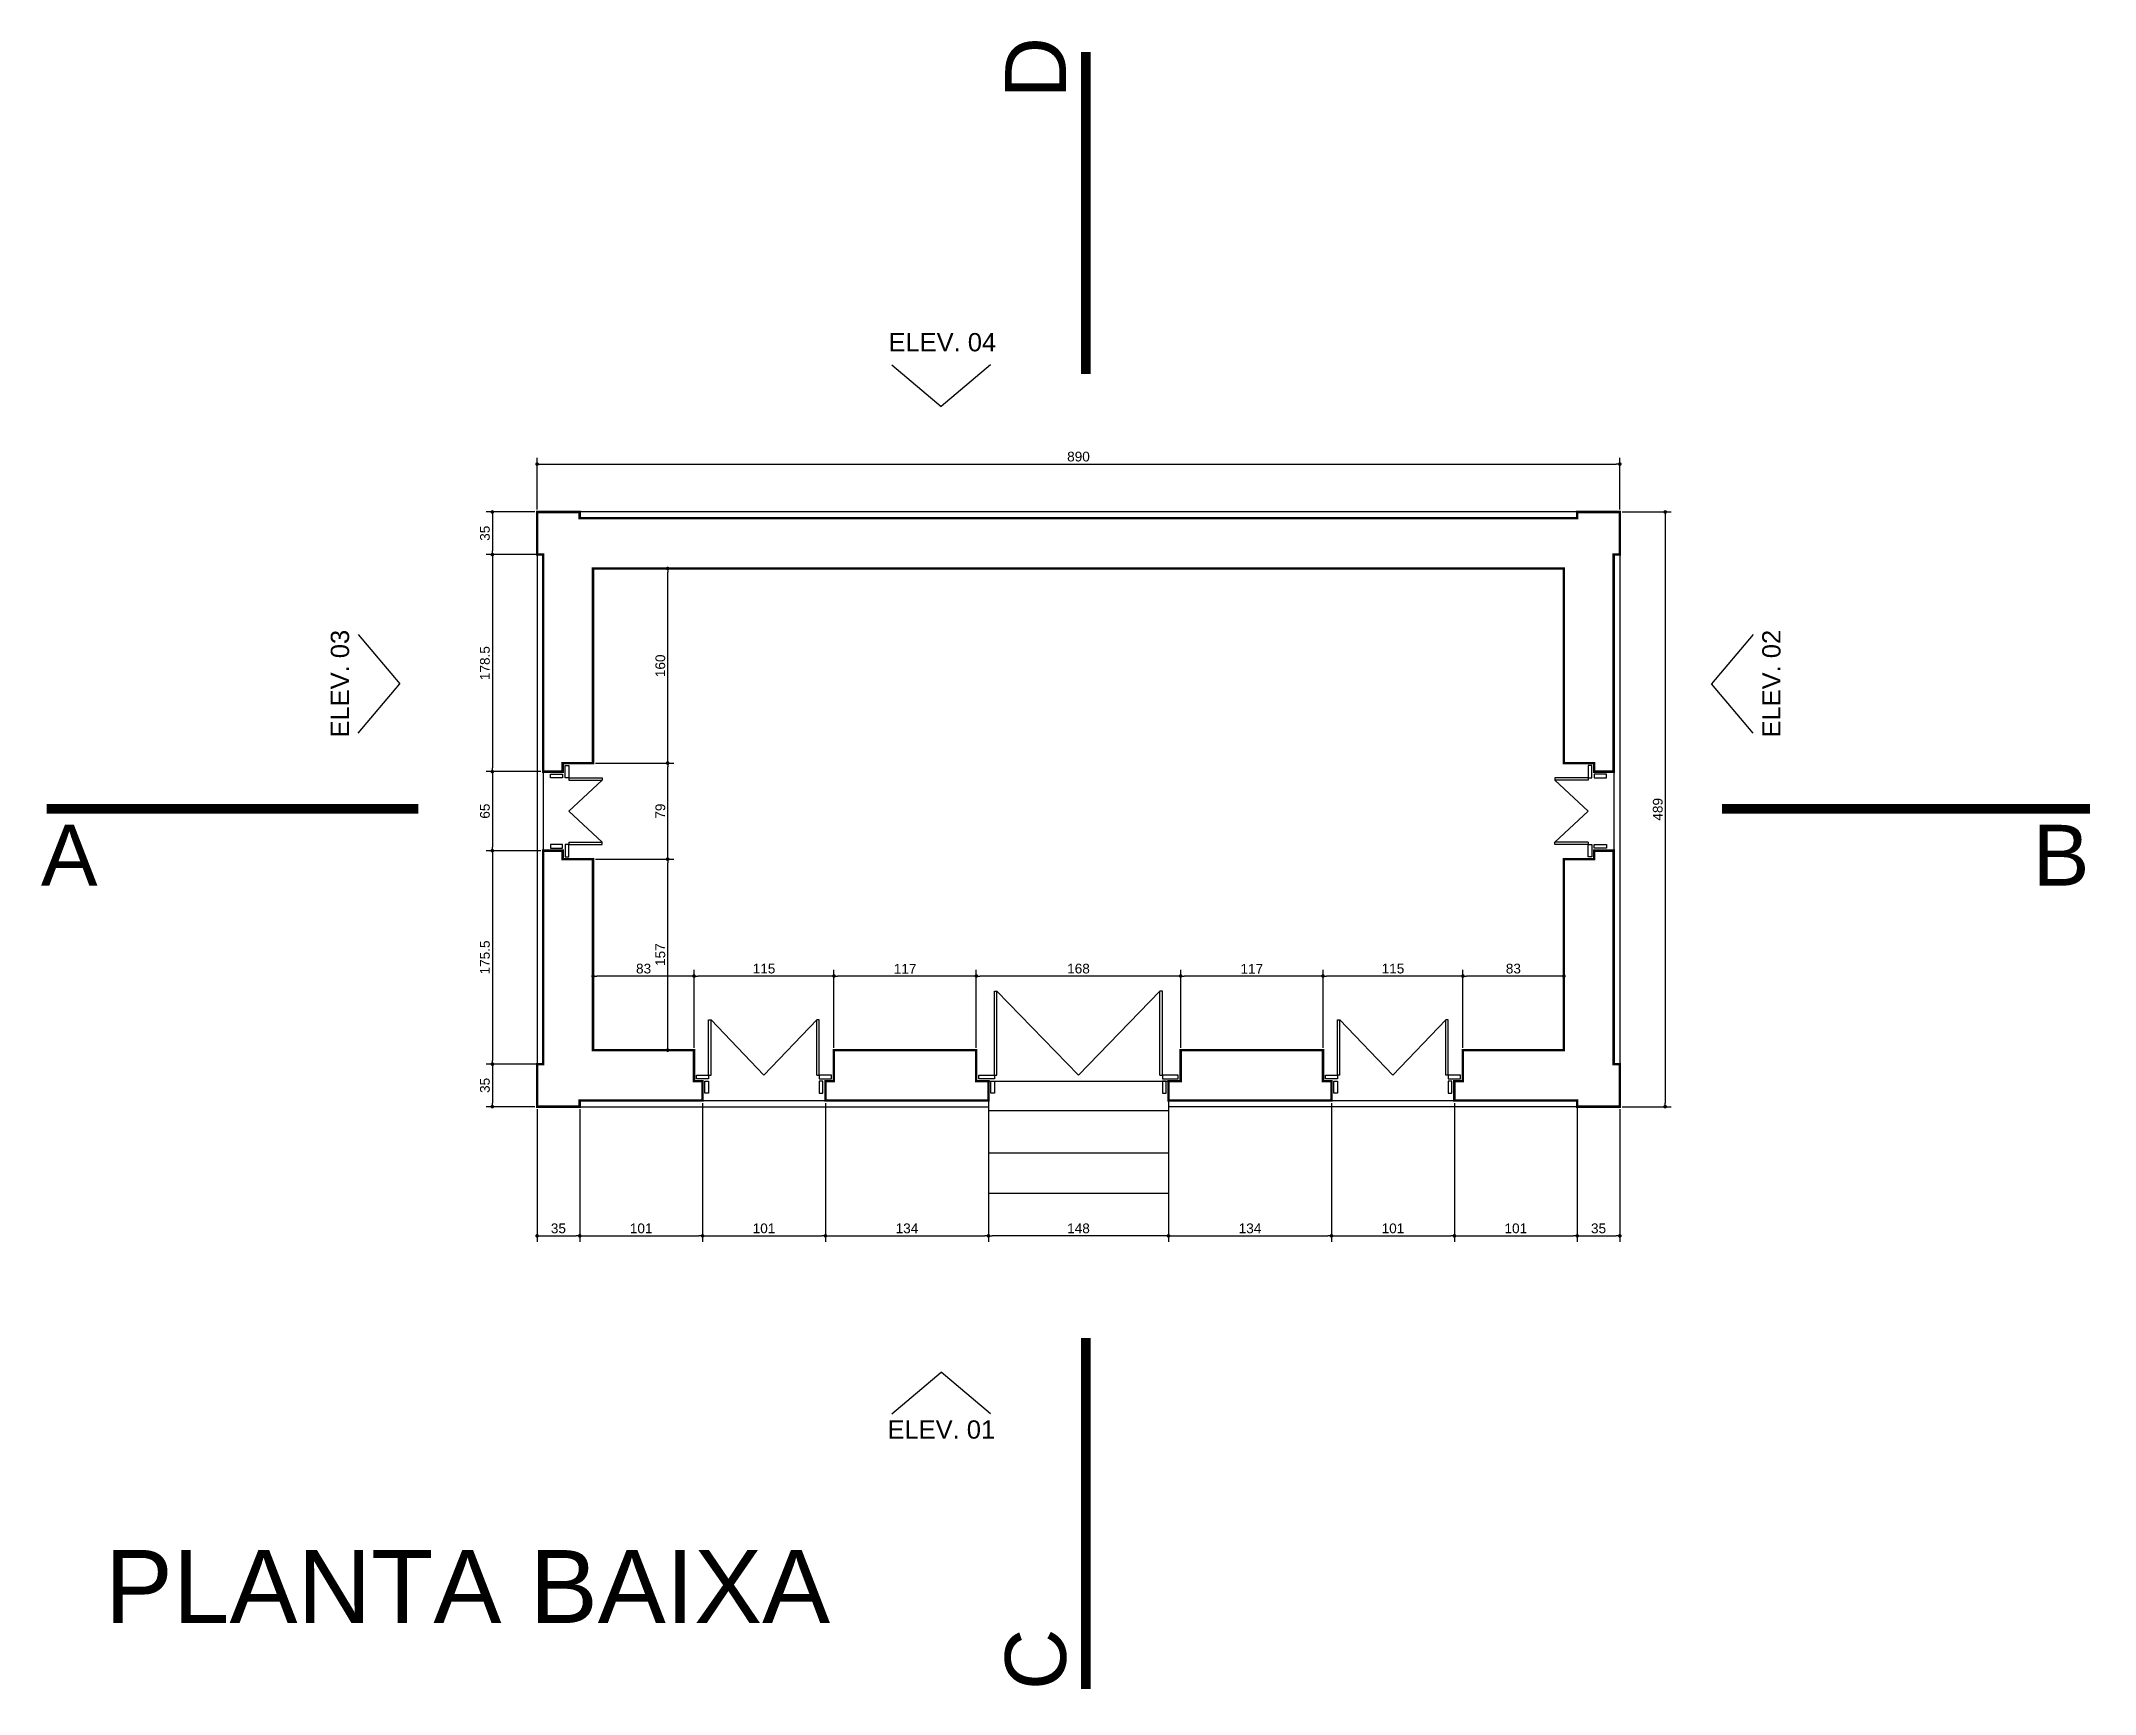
# Model space of a CAD drawing. Extents: x -18233 to -15461, y 2841 to 9385.
# Drawn here: x -17645 to -15956, y 6891 to 8250 of the extents above; entities that cross this region are included whole.
import ezdxf

# ---------------------------------------------------------------- set-up
doc = ezdxf.new("R2010")
doc.units = 0
doc.header["$PDMODE"] = 35
doc.linetypes.add('CENTER2', pattern=[28.575, 19.05, -3.175, 3.175, -3.175])
doc.layers.get('0').update_dxf_attribs({"linetype": 'CONTINUOUS'})
doc.layers.get('DEFPOINTS').update_dxf_attribs({"linetype": 'CONTINUOUS'})
for name, color, linetype in [('COTA', 7, 'CONTINUOUS'), ('PAREDE', 7, 'CONTINUOUS'), ('PAREDE_FINA', 7, 'CONTINUOUS')]:
    doc.layers.add(name, color=color, linetype=linetype)
doc.styles.add('TEXTO', font='ARIAL.TTF')
doc.dimstyles.new('COTA', dxfattribs={"dimtxt": 8, "dimasz": 3, "dimexe": 5, "dimexo": 2, "dimgap": 2, "dimtad": 1, "dimdec": 1, "dimdsep": 46, "dimtxsty": 'TEXTO', "dimblk1": 'DOT', "dimblk2": 'DOT', "dimsah": 1, "dimcen": 0, "dimclrd": 256, "dimclre": 256, "dimclrt": 256, "dimadec": 0, "dimazin": 0, "dimtfac": 1, "dimtdec": 4, "dimtmove": 0, "dimatfit": 3, "dimldrblk": 'DOT', "dimfxl": 1, "dimtolj": 1, "dimtzin": 0, "dimarcsym": 0})

msp = doc.modelspace()

# ---------------------------------------------------------------- texts
at = {"layer": 'PAREDE_FINA', "style": 'TEXTO'}
for s, height, p in [('D', 50, (-16802.31, 8202.51)), ('ELEV. 03', 15, (-17391.61, 7676.94)), ('C', 50, (-16802.31, 6893.77))]:
    msp.add_text(s, height=height, rotation=90, dxfattribs=at).set_placement(p)
for s, height, p in [('ELEV. 04', 15, (-16948.2, 7994.5)), ('A', 50, (-17644.91, 7555.17)), ('B', 50, (-16007.55, 7555.17)), ('PLANTA BAIXA', 60, (-17592.38, 6948.87))]:
    msp.add_text(s, height=height, dxfattribs=at).set_placement(p)
at = {"layer": 'PAREDE_FINA', "style": 'TEXTO', "text_generation_flag": 6}
for s, rotation, p in [('ELEV. 02', 270, (-16214.93, 7676.94)), ('ELEV. 01', 180, (-16949.03, 7100.45))]:
    msp.add_text(s, height=15, rotation=rotation, dxfattribs=at).set_placement(p)

# ---------------------------------------------------------------- blocks, each defined once
blk = doc.blocks.new('_DOT')
at = {"color": 0, "linetype": 'ByBlock'}
blk.add_line((-0.5, 0), (-1, 0), dxfattribs=at)
at = {"color": 0, "linetype": 'ByBlock', "const_width": 0.5}
blk.add_lwpolyline([(-0.25, 0, 1), (0.25, 0, 1)], format="xyb", close=True, dxfattribs=at)
blk = doc.blocks.new('*D1')
at = {"layer": 'COTA', "lineweight": -2}
for p, q in [((-17237, 7371.4), (-17237, 7262.2)), ((-17202, 7371.4), (-17202, 7262.2)), ((-17234, 7267.2), (-17205, 7267.2))]:
    blk.add_line(p, q, dxfattribs=at)
at = {"layer": 'DEFPOINTS', "color": 0}
for p in [(-17237, 7373.4), (-17202, 7373.4), (-17202, 7267.2)]:
    blk.add_point(p, dxfattribs=at)
at = {"layer": 'COTA', "lineweight": -2, "xscale": 3, "yscale": 3, "zscale": 3, "rotation": 180}
blk.add_blockref('_DOT', (-17237, 7267.2), dxfattribs=at)
at = {"layer": 'COTA', "lineweight": -2, "xscale": 3, "yscale": 3, "zscale": 3}
blk.add_blockref('_DOT', (-17202, 7267.2), dxfattribs=at)
at = {"layer": 'COTA', "insert": (-17219.5, 7273.3), "char_height": 8, "attachment_point": 5, "style": 'TEXTO'}
blk.add_mtext('\\A1;35', dxfattribs=at)
blk = doc.blocks.new('*D2')
at = {"layer": 'COTA', "lineweight": -2}
for p, q in [((-17202, 7369.4), (-17202, 7262.2)), ((-17101, 7376.4), (-17101, 7262.2)), ((-17199, 7267.2), (-17104, 7267.2))]:
    blk.add_line(p, q, dxfattribs=at)
at = {"layer": 'DEFPOINTS', "color": 0}
for p in [(-17101, 7378.4), (-17202, 7371.4), (-17101, 7267.2)]:
    blk.add_point(p, dxfattribs=at)
at = {"layer": 'COTA', "lineweight": -2, "xscale": 3, "yscale": 3, "zscale": 3, "rotation": 180}
blk.add_blockref('_DOT', (-17202, 7267.2), dxfattribs=at)
at = {"layer": 'COTA', "lineweight": -2, "xscale": 3, "yscale": 3, "zscale": 3}
blk.add_blockref('_DOT', (-17101, 7267.2), dxfattribs=at)
at = {"layer": 'COTA', "insert": (-17151.5, 7273.3), "char_height": 8, "attachment_point": 5, "style": 'TEXTO'}
blk.add_mtext('\\A1;101', dxfattribs=at)
blk = doc.blocks.new('*D3')
at = {"layer": 'COTA', "lineweight": -2}
for p, q in [((-17101, 7376.4), (-17101, 7262.2)), ((-17000, 7376.4), (-17000, 7262.2)), ((-17098, 7267.2), (-17003, 7267.2))]:
    blk.add_line(p, q, dxfattribs=at)
at = {"layer": 'DEFPOINTS', "color": 0}
for p in [(-17101, 7378.4), (-17000, 7378.4), (-17000, 7267.2)]:
    blk.add_point(p, dxfattribs=at)
at = {"layer": 'COTA', "lineweight": -2, "xscale": 3, "yscale": 3, "zscale": 3, "rotation": 180}
blk.add_blockref('_DOT', (-17101, 7267.2), dxfattribs=at)
at = {"layer": 'COTA', "lineweight": -2, "xscale": 3, "yscale": 3, "zscale": 3}
blk.add_blockref('_DOT', (-17000, 7267.2), dxfattribs=at)
at = {"layer": 'COTA', "insert": (-17050.5, 7273.3), "char_height": 8, "attachment_point": 5, "style": 'TEXTO'}
blk.add_mtext('\\A1;101', dxfattribs=at)
blk = doc.blocks.new('*D4')
at = {"layer": 'COTA', "lineweight": -2}
for p, q in [((-17000, 7376.4), (-17000, 7262.2)), ((-16866, 7376.4), (-16866, 7262.2)), ((-16997, 7267.2), (-16869, 7267.2))]:
    blk.add_line(p, q, dxfattribs=at)
at = {"layer": 'DEFPOINTS', "color": 0}
for p in [(-17000, 7378.4), (-16866, 7378.4), (-16866, 7267.2)]:
    blk.add_point(p, dxfattribs=at)
at = {"layer": 'COTA', "lineweight": -2, "xscale": 3, "yscale": 3, "zscale": 3, "rotation": 180}
blk.add_blockref('_DOT', (-17000, 7267.2), dxfattribs=at)
at = {"layer": 'COTA', "lineweight": -2, "xscale": 3, "yscale": 3, "zscale": 3}
blk.add_blockref('_DOT', (-16866, 7267.2), dxfattribs=at)
at = {"layer": 'COTA', "insert": (-16933, 7273.3), "char_height": 8, "attachment_point": 5, "style": 'TEXTO'}
blk.add_mtext('\\A1;134', dxfattribs=at)
blk = doc.blocks.new('*D5')
at = {"layer": 'COTA', "lineweight": -2}
for p, q in [((-16866, 7376.4), (-16866, 7262.2)), ((-16718, 7376.4), (-16718, 7262.2)), ((-16721, 7267.2), (-16863, 7267.2))]:
    blk.add_line(p, q, dxfattribs=at)
at = {"layer": 'DEFPOINTS', "color": 0}
for p in [(-16866, 7378.4), (-16718, 7378.4), (-16866, 7267.2)]:
    blk.add_point(p, dxfattribs=at)
at = {"layer": 'COTA', "lineweight": -2, "xscale": 3, "yscale": 3, "zscale": 3, "rotation": 180}
blk.add_blockref('_DOT', (-16866, 7267.2), dxfattribs=at)
at = {"layer": 'COTA', "lineweight": -2, "xscale": 3, "yscale": 3, "zscale": 3}
blk.add_blockref('_DOT', (-16718, 7267.2), dxfattribs=at)
at = {"layer": 'COTA', "insert": (-16792, 7273.3), "char_height": 8, "attachment_point": 5, "style": 'TEXTO'}
blk.add_mtext('\\A1;148', dxfattribs=at)
blk = doc.blocks.new('*D6')
at = {"layer": 'COTA', "lineweight": -2}
for p, q in [((-16718, 7376.4), (-16718, 7262.2)), ((-16584, 7376.4), (-16584, 7262.2)), ((-16715, 7267.2), (-16587, 7267.2))]:
    blk.add_line(p, q, dxfattribs=at)
at = {"layer": 'DEFPOINTS', "color": 0}
for p in [(-16718, 7378.4), (-16584, 7378.4), (-16584, 7267.2)]:
    blk.add_point(p, dxfattribs=at)
at = {"layer": 'COTA', "lineweight": -2, "xscale": 3, "yscale": 3, "zscale": 3, "rotation": 180}
blk.add_blockref('_DOT', (-16718, 7267.2), dxfattribs=at)
at = {"layer": 'COTA', "lineweight": -2, "xscale": 3, "yscale": 3, "zscale": 3}
blk.add_blockref('_DOT', (-16584, 7267.2), dxfattribs=at)
at = {"layer": 'COTA', "insert": (-16651, 7273.3), "char_height": 8, "attachment_point": 5, "style": 'TEXTO'}
blk.add_mtext('\\A1;134', dxfattribs=at)
blk = doc.blocks.new('*D7')
at = {"layer": 'COTA', "lineweight": -2}
for p, q in [((-16584, 7376.4), (-16584, 7262.2)), ((-16483, 7376.4), (-16483, 7262.2)), ((-16581, 7267.2), (-16486, 7267.2))]:
    blk.add_line(p, q, dxfattribs=at)
at = {"layer": 'DEFPOINTS', "color": 0}
for p in [(-16584, 7378.4), (-16483, 7378.4), (-16483, 7267.2)]:
    blk.add_point(p, dxfattribs=at)
at = {"layer": 'COTA', "lineweight": -2, "xscale": 3, "yscale": 3, "zscale": 3, "rotation": 180}
blk.add_blockref('_DOT', (-16584, 7267.2), dxfattribs=at)
at = {"layer": 'COTA', "lineweight": -2, "xscale": 3, "yscale": 3, "zscale": 3}
blk.add_blockref('_DOT', (-16483, 7267.2), dxfattribs=at)
at = {"layer": 'COTA', "insert": (-16533.5, 7273.3), "char_height": 8, "attachment_point": 5, "style": 'TEXTO'}
blk.add_mtext('\\A1;101', dxfattribs=at)
blk = doc.blocks.new('*D8')
at = {"layer": 'COTA', "lineweight": -2}
for p, q in [((-16483, 7376.4), (-16483, 7262.2)), ((-16382, 7376.4), (-16382, 7262.2)), ((-16480, 7267.2), (-16385, 7267.2))]:
    blk.add_line(p, q, dxfattribs=at)
at = {"layer": 'DEFPOINTS', "color": 0}
for p in [(-16483, 7378.4), (-16382, 7378.4), (-16382, 7267.2)]:
    blk.add_point(p, dxfattribs=at)
at = {"layer": 'COTA', "lineweight": -2, "xscale": 3, "yscale": 3, "zscale": 3, "rotation": 180}
blk.add_blockref('_DOT', (-16483, 7267.2), dxfattribs=at)
at = {"layer": 'COTA', "lineweight": -2, "xscale": 3, "yscale": 3, "zscale": 3}
blk.add_blockref('_DOT', (-16382, 7267.2), dxfattribs=at)
at = {"layer": 'COTA', "insert": (-16432.5, 7273.3), "char_height": 8, "attachment_point": 5, "style": 'TEXTO'}
blk.add_mtext('\\A1;101', dxfattribs=at)
blk = doc.blocks.new('*D9')
at = {"layer": 'COTA', "lineweight": -2}
for p, q in [((-16382, 7371.4), (-16382, 7262.2)), ((-16347, 7371.4), (-16347, 7262.2)), ((-16379, 7267.2), (-16350, 7267.2))]:
    blk.add_line(p, q, dxfattribs=at)
at = {"layer": 'DEFPOINTS', "color": 0}
for p in [(-16382, 7373.4), (-16347, 7373.4), (-16347, 7267.2)]:
    blk.add_point(p, dxfattribs=at)
at = {"layer": 'COTA', "lineweight": -2, "xscale": 3, "yscale": 3, "zscale": 3, "rotation": 180}
blk.add_blockref('_DOT', (-16382, 7267.2), dxfattribs=at)
at = {"layer": 'COTA', "lineweight": -2, "xscale": 3, "yscale": 3, "zscale": 3}
blk.add_blockref('_DOT', (-16347, 7267.2), dxfattribs=at)
at = {"layer": 'COTA', "insert": (-16364.5, 7273.3), "char_height": 8, "attachment_point": 5, "style": 'TEXTO'}
blk.add_mtext('\\A1;35', dxfattribs=at)
blk = doc.blocks.new('*D10')
at = {"layer": 'COTA', "lineweight": -2}
for p, q in [((-16476, 7421.9), (-16476, 7485.8)), ((-16396, 7480.8), (-16473, 7480.8)), ((-16393, 7421.9), (-16393, 7485.8))]:
    blk.add_line(p, q, dxfattribs=at)
at = {"layer": 'DEFPOINTS', "color": 0}
for p in [(-16476, 7480.8), (-16476, 7419.9), (-16393, 7419.9)]:
    blk.add_point(p, dxfattribs=at)
at = {"layer": 'COTA', "lineweight": -2, "xscale": 3, "yscale": 3, "zscale": 3, "rotation": 180}
blk.add_blockref('_DOT', (-16476, 7480.8), dxfattribs=at)
at = {"layer": 'COTA', "lineweight": -2, "xscale": 3, "yscale": 3, "zscale": 3}
blk.add_blockref('_DOT', (-16393, 7480.8), dxfattribs=at)
at = {"layer": 'COTA', "insert": (-16434.5, 7486.9), "char_height": 8, "attachment_point": 5, "style": 'TEXTO'}
blk.add_mtext('\\A1;83', dxfattribs=at)
blk = doc.blocks.new('*D11')
at = {"layer": 'COTA', "lineweight": -2}
for p, q in [((-16591, 7421.9), (-16591, 7485.8)), ((-16479, 7480.8), (-16588, 7480.8)), ((-16476, 7421.9), (-16476, 7485.8))]:
    blk.add_line(p, q, dxfattribs=at)
at = {"layer": 'DEFPOINTS', "color": 0}
for p in [(-16591, 7480.8), (-16591, 7419.9), (-16476, 7419.9)]:
    blk.add_point(p, dxfattribs=at)
at = {"layer": 'COTA', "lineweight": -2, "xscale": 3, "yscale": 3, "zscale": 3, "rotation": 180}
blk.add_blockref('_DOT', (-16591, 7480.8), dxfattribs=at)
at = {"layer": 'COTA', "lineweight": -2, "xscale": 3, "yscale": 3, "zscale": 3}
blk.add_blockref('_DOT', (-16476, 7480.8), dxfattribs=at)
at = {"layer": 'COTA', "insert": (-16533.5, 7486.9), "char_height": 8, "attachment_point": 5, "style": 'TEXTO'}
blk.add_mtext('\\A1;115', dxfattribs=at)
blk = doc.blocks.new('*D12')
at = {"layer": 'COTA', "lineweight": -2}
for p, q in [((-16708, 7421.9), (-16708, 7485.8)), ((-16594, 7480.8), (-16705, 7480.8)), ((-16591, 7421.9), (-16591, 7485.8))]:
    blk.add_line(p, q, dxfattribs=at)
at = {"layer": 'DEFPOINTS', "color": 0}
for p in [(-16708, 7480.8), (-16708, 7419.9), (-16591, 7419.9)]:
    blk.add_point(p, dxfattribs=at)
at = {"layer": 'COTA', "lineweight": -2, "xscale": 3, "yscale": 3, "zscale": 3, "rotation": 180}
blk.add_blockref('_DOT', (-16708, 7480.8), dxfattribs=at)
at = {"layer": 'COTA', "lineweight": -2, "xscale": 3, "yscale": 3, "zscale": 3}
blk.add_blockref('_DOT', (-16591, 7480.8), dxfattribs=at)
at = {"layer": 'COTA', "insert": (-16649.5, 7486.8), "char_height": 8, "attachment_point": 5, "style": 'TEXTO'}
blk.add_mtext('\\A1;117', dxfattribs=at)
blk = doc.blocks.new('*D13')
at = {"layer": 'COTA', "lineweight": -2}
for p, q in [((-16876, 7421.9), (-16876, 7485.8)), ((-16711, 7480.8), (-16873, 7480.8)), ((-16708, 7421.9), (-16708, 7485.8))]:
    blk.add_line(p, q, dxfattribs=at)
at = {"layer": 'DEFPOINTS', "color": 0}
for p in [(-16876, 7480.8), (-16876, 7419.9), (-16708, 7419.9)]:
    blk.add_point(p, dxfattribs=at)
at = {"layer": 'COTA', "lineweight": -2, "xscale": 3, "yscale": 3, "zscale": 3, "rotation": 180}
blk.add_blockref('_DOT', (-16876, 7480.8), dxfattribs=at)
at = {"layer": 'COTA', "lineweight": -2, "xscale": 3, "yscale": 3, "zscale": 3}
blk.add_blockref('_DOT', (-16708, 7480.8), dxfattribs=at)
at = {"layer": 'COTA', "insert": (-16792, 7486.9), "char_height": 8, "attachment_point": 5, "style": 'TEXTO'}
blk.add_mtext('\\A1;168', dxfattribs=at)
blk = doc.blocks.new('*D14')
at = {"layer": 'COTA', "lineweight": -2}
for p, q in [((-16993, 7421.9), (-16993, 7485.8)), ((-16879, 7480.8), (-16990, 7480.8)), ((-16876, 7421.9), (-16876, 7485.8))]:
    blk.add_line(p, q, dxfattribs=at)
at = {"layer": 'DEFPOINTS', "color": 0}
for p in [(-16993, 7480.8), (-16993, 7419.9), (-16876, 7419.9)]:
    blk.add_point(p, dxfattribs=at)
at = {"layer": 'COTA', "lineweight": -2, "xscale": 3, "yscale": 3, "zscale": 3, "rotation": 180}
blk.add_blockref('_DOT', (-16993, 7480.8), dxfattribs=at)
at = {"layer": 'COTA', "lineweight": -2, "xscale": 3, "yscale": 3, "zscale": 3}
blk.add_blockref('_DOT', (-16876, 7480.8), dxfattribs=at)
at = {"layer": 'COTA', "insert": (-16934.5, 7486.8), "char_height": 8, "attachment_point": 5, "style": 'TEXTO'}
blk.add_mtext('\\A1;117', dxfattribs=at)
blk = doc.blocks.new('*D15')
at = {"layer": 'COTA', "lineweight": -2}
for p, q in [((-17108, 7421.9), (-17108, 7485.8)), ((-16996, 7480.8), (-17105, 7480.8)), ((-16993, 7421.9), (-16993, 7485.8))]:
    blk.add_line(p, q, dxfattribs=at)
at = {"layer": 'DEFPOINTS', "color": 0}
for p in [(-17108, 7480.8), (-17108, 7419.9), (-16993, 7419.9)]:
    blk.add_point(p, dxfattribs=at)
at = {"layer": 'COTA', "lineweight": -2, "xscale": 3, "yscale": 3, "zscale": 3, "rotation": 180}
blk.add_blockref('_DOT', (-17108, 7480.8), dxfattribs=at)
at = {"layer": 'COTA', "lineweight": -2, "xscale": 3, "yscale": 3, "zscale": 3}
blk.add_blockref('_DOT', (-16993, 7480.8), dxfattribs=at)
at = {"layer": 'COTA', "insert": (-17050.5, 7486.9), "char_height": 8, "attachment_point": 5, "style": 'TEXTO'}
blk.add_mtext('\\A1;115', dxfattribs=at)
blk = doc.blocks.new('*D16')
at = {"layer": 'COTA', "lineweight": -2}
for p, q in [((-17191, 7421.9), (-17191, 7485.8)), ((-17111, 7480.8), (-17188, 7480.8)), ((-17108, 7421.9), (-17108, 7485.8))]:
    blk.add_line(p, q, dxfattribs=at)
at = {"layer": 'DEFPOINTS', "color": 0}
for p in [(-17191, 7480.8), (-17191, 7419.9), (-17108, 7419.9)]:
    blk.add_point(p, dxfattribs=at)
at = {"layer": 'COTA', "lineweight": -2, "xscale": 3, "yscale": 3, "zscale": 3, "rotation": 180}
blk.add_blockref('_DOT', (-17191, 7480.8), dxfattribs=at)
at = {"layer": 'COTA', "lineweight": -2, "xscale": 3, "yscale": 3, "zscale": 3}
blk.add_blockref('_DOT', (-17108, 7480.8), dxfattribs=at)
at = {"layer": 'COTA', "insert": (-17149.5, 7486.9), "char_height": 8, "attachment_point": 5, "style": 'TEXTO'}
blk.add_mtext('\\A1;83', dxfattribs=at)
blk = doc.blocks.new('*D17')
at = {"layer": 'COTA', "lineweight": -2}
for p, q in [((-17189, 7576.9), (-17124.7, 7576.9)), ((-17129.7, 7422.9), (-17129.7, 7573.9)), ((-17189, 7419.9), (-17124.7, 7419.9))]:
    blk.add_line(p, q, dxfattribs=at)
at = {"layer": 'DEFPOINTS', "color": 0}
for p in [(-17191, 7576.9), (-17129.7, 7576.9), (-17191, 7419.9)]:
    blk.add_point(p, dxfattribs=at)
at = {"layer": 'COTA', "lineweight": -2, "xscale": 3, "yscale": 3, "zscale": 3}
for p, rotation in [((-17129.7, 7576.9), 90), ((-17129.7, 7419.9), 270)]:
    blk.add_blockref('_DOT', p, dxfattribs=dict(at, rotation=rotation))
at = {"layer": 'COTA', "insert": (-17135.7, 7498.4), "char_height": 8, "attachment_point": 5, "rotation": 90, "style": 'TEXTO'}
blk.add_mtext('\\A1;157', dxfattribs=at)
blk = doc.blocks.new('*D18')
at = {"layer": 'COTA', "lineweight": -2}
for p, q in [((-17189, 7655.9), (-17124.7, 7655.9)), ((-17129.7, 7579.9), (-17129.7, 7652.9)), ((-17189, 7576.9), (-17124.7, 7576.9))]:
    blk.add_line(p, q, dxfattribs=at)
at = {"layer": 'DEFPOINTS', "color": 0}
for p in [(-17191, 7655.9), (-17129.7, 7655.9), (-17191, 7576.9)]:
    blk.add_point(p, dxfattribs=at)
at = {"layer": 'COTA', "lineweight": -2, "xscale": 3, "yscale": 3, "zscale": 3}
for p, rotation in [((-17129.7, 7655.9), 90), ((-17129.7, 7576.9), 270)]:
    blk.add_blockref('_DOT', p, dxfattribs=dict(at, rotation=rotation))
at = {"layer": 'COTA', "insert": (-17135.7, 7616.4), "char_height": 8, "attachment_point": 5, "rotation": 90, "style": 'TEXTO'}
blk.add_mtext('\\A1;79', dxfattribs=at)
blk = doc.blocks.new('*D19')
at = {"layer": 'COTA', "lineweight": -2}
for p, q in [((-17189, 7815.9), (-17124.7, 7815.9)), ((-17129.7, 7658.9), (-17129.7, 7812.9)), ((-17189, 7655.9), (-17124.7, 7655.9))]:
    blk.add_line(p, q, dxfattribs=at)
at = {"layer": 'DEFPOINTS', "color": 0}
for p in [(-17191, 7815.9), (-17129.7, 7815.9), (-17191, 7655.9)]:
    blk.add_point(p, dxfattribs=at)
at = {"layer": 'COTA', "lineweight": -2, "xscale": 3, "yscale": 3, "zscale": 3}
for p, rotation in [((-17129.7, 7815.9), 90), ((-17129.7, 7655.9), 270)]:
    blk.add_blockref('_DOT', p, dxfattribs=dict(at, rotation=rotation))
at = {"layer": 'COTA', "insert": (-17135.7, 7735.9), "char_height": 8, "attachment_point": 5, "rotation": 90, "style": 'TEXTO'}
blk.add_mtext('\\A1;160', dxfattribs=at)
blk = doc.blocks.new('*D20')
at = {"layer": 'COTA', "lineweight": -2}
for p, q in [((-17237, 7864.4), (-17237, 7906.8)), ((-17234, 7901.8), (-16350, 7901.8)), ((-16347, 7864.4), (-16347, 7906.8))]:
    blk.add_line(p, q, dxfattribs=at)
at = {"layer": 'DEFPOINTS', "color": 0}
for p in [(-16347, 7901.8), (-17237, 7862.4), (-16347, 7862.4)]:
    blk.add_point(p, dxfattribs=at)
at = {"layer": 'COTA', "lineweight": -2, "xscale": 3, "yscale": 3, "zscale": 3, "rotation": 180}
blk.add_blockref('_DOT', (-17237, 7901.8), dxfattribs=at)
at = {"layer": 'COTA', "lineweight": -2, "xscale": 3, "yscale": 3, "zscale": 3}
blk.add_blockref('_DOT', (-16347, 7901.8), dxfattribs=at)
at = {"layer": 'COTA', "insert": (-16792, 7907.9), "char_height": 8, "attachment_point": 5, "style": 'TEXTO'}
blk.add_mtext('\\A1;890', dxfattribs=at)
blk = doc.blocks.new('*D21')
at = {"layer": 'COTA', "lineweight": -2}
for p, q in [((-17234, 7648.9), (-17278.8, 7648.9)), ((-17273.8, 7645.9), (-17273.8, 7586.9)), ((-17234, 7583.9), (-17278.8, 7583.9))]:
    blk.add_line(p, q, dxfattribs=at)
at = {"layer": 'DEFPOINTS', "color": 0}
for p in [(-17232, 7648.9), (-17273.8, 7583.9), (-17232, 7583.9)]:
    blk.add_point(p, dxfattribs=at)
at = {"layer": 'COTA', "lineweight": -2, "xscale": 3, "yscale": 3, "zscale": 3}
for p, rotation in [((-17273.8, 7648.9), 90), ((-17273.8, 7583.9), 270)]:
    blk.add_blockref('_DOT', p, dxfattribs=dict(at, rotation=rotation))
at = {"layer": 'COTA', "insert": (-17279.9, 7616.4), "char_height": 8, "attachment_point": 5, "rotation": 90, "style": 'TEXTO'}
blk.add_mtext('\\A1;65', dxfattribs=at)
blk = doc.blocks.new('*D22')
at = {"layer": 'COTA', "lineweight": -2}
for p, q in [((-17234, 7583.9), (-17278.8, 7583.9)), ((-17273.8, 7580.9), (-17273.8, 7411.4)), ((-17234, 7408.4), (-17278.8, 7408.4))]:
    blk.add_line(p, q, dxfattribs=at)
at = {"layer": 'DEFPOINTS', "color": 0}
for p in [(-17232, 7583.9), (-17273.8, 7408.4), (-17232, 7408.4)]:
    blk.add_point(p, dxfattribs=at)
at = {"layer": 'COTA', "lineweight": -2, "xscale": 3, "yscale": 3, "zscale": 3}
for p, rotation in [((-17273.8, 7583.9), 90), ((-17273.8, 7408.4), 270)]:
    blk.add_blockref('_DOT', p, dxfattribs=dict(at, rotation=rotation))
at = {"layer": 'COTA', "insert": (-17279.9, 7496.1), "char_height": 8, "attachment_point": 5, "rotation": 90, "style": 'TEXTO'}
blk.add_mtext('\\A1;175.5', dxfattribs=at)
blk = doc.blocks.new('*D23')
at = {"layer": 'COTA', "lineweight": -2}
for p, q in [((-17239, 7408.4), (-17278.8, 7408.4)), ((-17273.8, 7405.4), (-17273.8, 7376.4)), ((-17239, 7373.4), (-17278.8, 7373.4))]:
    blk.add_line(p, q, dxfattribs=at)
at = {"layer": 'DEFPOINTS', "color": 0}
for p in [(-17237, 7408.4), (-17273.8, 7373.4), (-17237, 7373.4)]:
    blk.add_point(p, dxfattribs=at)
at = {"layer": 'COTA', "lineweight": -2, "xscale": 3, "yscale": 3, "zscale": 3}
for p, rotation in [((-17273.8, 7408.4), 90), ((-17273.8, 7373.4), 270)]:
    blk.add_blockref('_DOT', p, dxfattribs=dict(at, rotation=rotation))
at = {"layer": 'COTA', "insert": (-17279.9, 7390.9), "char_height": 8, "attachment_point": 5, "rotation": 90, "style": 'TEXTO'}
blk.add_mtext('\\A1;35', dxfattribs=at)
blk = doc.blocks.new('*D24')
at = {"layer": 'COTA', "lineweight": -2}
for p, q in [((-17234, 7827.4), (-17278.8, 7827.4)), ((-17273.8, 7824.4), (-17273.8, 7651.9)), ((-17234, 7648.9), (-17278.8, 7648.9))]:
    blk.add_line(p, q, dxfattribs=at)
at = {"layer": 'DEFPOINTS', "color": 0}
for p in [(-17232, 7827.4), (-17273.8, 7648.9), (-17232, 7648.9)]:
    blk.add_point(p, dxfattribs=at)
at = {"layer": 'COTA', "lineweight": -2, "xscale": 3, "yscale": 3, "zscale": 3}
for p, rotation in [((-17273.8, 7827.4), 90), ((-17273.8, 7648.9), 270)]:
    blk.add_blockref('_DOT', p, dxfattribs=dict(at, rotation=rotation))
at = {"layer": 'COTA', "insert": (-17279.9, 7738.1), "char_height": 8, "attachment_point": 5, "rotation": 90, "style": 'TEXTO'}
blk.add_mtext('\\A1;178.5', dxfattribs=at)
blk = doc.blocks.new('*D25')
at = {"layer": 'COTA', "lineweight": -2}
for p, q in [((-17239, 7862.4), (-17278.8, 7862.4)), ((-17273.8, 7859.4), (-17273.8, 7830.4)), ((-17239, 7827.4), (-17278.8, 7827.4))]:
    blk.add_line(p, q, dxfattribs=at)
at = {"layer": 'DEFPOINTS', "color": 0}
for p in [(-17237, 7862.4), (-17273.8, 7827.4), (-17237, 7827.4)]:
    blk.add_point(p, dxfattribs=at)
at = {"layer": 'COTA', "lineweight": -2, "xscale": 3, "yscale": 3, "zscale": 3}
for p, rotation in [((-17273.8, 7862.4), 90), ((-17273.8, 7827.4), 270)]:
    blk.add_blockref('_DOT', p, dxfattribs=dict(at, rotation=rotation))
at = {"layer": 'COTA', "insert": (-17279.9, 7844.9), "char_height": 8, "attachment_point": 5, "rotation": 90, "style": 'TEXTO'}
blk.add_mtext('\\A1;35', dxfattribs=at)
blk = doc.blocks.new('*D26')
at = {"layer": 'COTA', "lineweight": -2}
for p, q in [((-16345, 7862.4), (-16304.7, 7862.4)), ((-16309.7, 7859.4), (-16309.7, 7376.4)), ((-16345, 7373.4), (-16304.7, 7373.4))]:
    blk.add_line(p, q, dxfattribs=at)
at = {"layer": 'DEFPOINTS', "color": 0}
for p in [(-16347, 7862.4), (-16347, 7373.4), (-16309.7, 7373.4)]:
    blk.add_point(p, dxfattribs=at)
at = {"layer": 'COTA', "lineweight": -2, "xscale": 3, "yscale": 3, "zscale": 3}
for p, rotation in [((-16309.7, 7862.4), 90), ((-16309.7, 7373.4), 270)]:
    blk.add_blockref('_DOT', p, dxfattribs=dict(at, rotation=rotation))
at = {"layer": 'COTA', "insert": (-16315.8, 7617.9), "char_height": 8, "attachment_point": 5, "rotation": 90, "style": 'TEXTO'}
blk.add_mtext('\\A1;489', dxfattribs=at)

# ---------------------------------------------------------------- dimensions: what is measured, and where the dimension line sits
at = {"layer": 'COTA'}
for base, p1, p2, picture, middle in [((-16347.04, 7901.79), (-17237.04, 7862.39), (-16347.04, 7862.39), '*D20', (-16792.04, 7907.88)), ((-17191.04, 7480.8), (-17108.04, 7419.89), (-17191.04, 7419.89), '*D16', (-17149.54, 7486.89)), ((-17108.04, 7480.8), (-16993.04, 7419.89), (-17108.04, 7419.89), '*D15', (-17050.54, 7486.88)), ((-16993.04, 7480.8), (-16876.04, 7419.89), (-16993.04, 7419.89), '*D14', (-16934.54, 7486.82)), ((-16876.04, 7480.8), (-16708.04, 7419.89), (-16876.04, 7419.89), '*D13', (-16792.04, 7486.88)), ((-16708.04, 7480.8), (-16591.04, 7419.89), (-16708.04, 7419.89), '*D12', (-16649.54, 7486.82)), ((-16591.04, 7480.8), (-16476.04, 7419.89), (-16591.04, 7419.89), '*D11', (-16533.54, 7486.88)), ((-16476.04, 7480.8), (-16393.04, 7419.89), (-16476.04, 7419.89), '*D10', (-16434.54, 7486.89)), ((-17101.04, 7267.2), (-17202.04, 7371.39), (-17101.04, 7378.39), '*D2', (-17151.54, 7273.28)), ((-17000.04, 7267.2), (-17101.04, 7378.39), (-17000.04, 7378.39), '*D3', (-17050.54, 7273.28)), ((-16866.04, 7267.2), (-17000.04, 7378.39), (-16866.04, 7378.39), '*D4', (-16933.04, 7273.29)), ((-16866.04, 7267.2), (-16718.04, 7378.39), (-16866.04, 7378.39), '*D5', (-16792.04, 7273.28)), ((-16584.04, 7267.2), (-16718.04, 7378.39), (-16584.04, 7378.39), '*D6', (-16651.04, 7273.29)), ((-16483.04, 7267.2), (-16584.04, 7378.39), (-16483.04, 7378.39), '*D7', (-16533.54, 7273.28)), ((-16382.04, 7267.2), (-16483.04, 7378.39), (-16382.04, 7378.39), '*D8', (-16432.54, 7273.28)), ((-17202.04, 7267.2), (-17237.04, 7373.39), (-17202.04, 7373.39), '*D1', (-17219.54, 7273.29)), ((-16347.04, 7267.2), (-16382.04, 7373.39), (-16347.04, 7373.39), '*D9', (-16364.54, 7273.29))]:
    dim = msp.add_linear_dim(base=base, p1=p1, p2=p2, dimstyle='COTA', dxfattribs=at)
    dim.commit()
    dim.dimension.update_dxf_attribs({"geometry": picture, "text_midpoint": middle})
for base, p1, p2, picture, middle in [((-17273.78, 7827.39), (-17237.04, 7862.39), (-17237.04, 7827.39), '*D25', (-17279.87, 7844.89)), ((-16309.68, 7373.39), (-16347.04, 7862.39), (-16347.04, 7373.39), '*D26', (-16315.76, 7617.89)), ((-17273.78, 7648.89), (-17232.04, 7827.39), (-17232.04, 7648.89), '*D24', (-17279.86, 7738.14)), ((-17129.66, 7815.89), (-17191.04, 7655.89), (-17191.04, 7815.89), '*D19', (-17135.75, 7735.89)), ((-17273.78, 7583.89), (-17232.04, 7648.89), (-17232.04, 7583.89), '*D21', (-17279.86, 7616.39)), ((-17129.66, 7655.89), (-17191.04, 7576.89), (-17191.04, 7655.89), '*D18', (-17135.75, 7616.39)), ((-17273.78, 7408.39), (-17232.04, 7583.89), (-17232.04, 7408.39), '*D22', (-17279.86, 7496.14)), ((-17129.66, 7576.89), (-17191.04, 7419.89), (-17191.04, 7576.89), '*D17', (-17135.75, 7498.39)), ((-17273.78, 7373.39), (-17237.04, 7408.39), (-17237.04, 7373.39), '*D23', (-17279.87, 7390.89))]:
    dim = msp.add_linear_dim(base=base, p1=p1, p2=p2, angle=90, dimstyle='COTA', dxfattribs=at)
    dim.commit()
    dim.dimension.update_dxf_attribs({"geometry": picture, "text_midpoint": middle})

# ---------------------------------------------------------------- linework, layer by layer
at = {"layer": 'PAREDE', "const_width": 2}
for points in [[(-16352.04, 7648.89), (-16352.04, 7827.39), (-16347.04, 7827.39), (-16347.04, 7862.39), (-16382.04, 7862.39), (-16382.04, 7857.39), (-17202.04, 7857.39), (-17202.04, 7862.39), (-17237.04, 7862.39), (-17237.04, 7827.39), (-17232.04, 7827.39), (-17232.04, 7648.89), (-17216.04, 7648.89), (-17216.04, 7655.89), (-17191.04, 7655.89), (-17191.04, 7815.89), (-16393.04, 7815.89), (-16393.04, 7655.89), (-16368.04, 7655.89), (-16368.04, 7648.89)], [(-17237.04, 7373.39), (-17237.04, 7408.39), (-17232.04, 7408.39), (-17232.04, 7583.89), (-17216.04, 7583.89), (-17216.04, 7576.89), (-17191.04, 7576.89), (-17191.04, 7419.89), (-17108.04, 7419.89), (-17108.04, 7394.39), (-17101.04, 7394.39), (-17101.04, 7378.39), (-17202.04, 7378.39), (-17202.04, 7373.39)], [(-16382.04, 7378.39), (-16382.04, 7373.39), (-16347.04, 7373.39), (-16347.04, 7408.39), (-16352.04, 7408.39), (-16352.04, 7583.89), (-16368.04, 7583.89), (-16368.04, 7576.89), (-16393.04, 7576.89), (-16393.04, 7419.89), (-16476.04, 7419.89), (-16476.04, 7394.39), (-16483.04, 7394.39), (-16483.04, 7378.39)], [(-16866.04, 7378.39), (-17000.04, 7378.39), (-17000.04, 7394.39), (-16993.04, 7394.39), (-16993.04, 7419.89), (-16876.04, 7419.89), (-16876.04, 7394.39), (-16866.04, 7394.39)], [(-16584.04, 7378.39), (-16718.04, 7378.39), (-16718.04, 7394.39), (-16708.04, 7394.39), (-16708.04, 7419.89), (-16591.04, 7419.89), (-16591.04, 7394.39), (-16584.04, 7394.39)]]:
    msp.add_lwpolyline(points, close=True, dxfattribs=at)
at = {"layer": 'PAREDE_FINA', "linetype": 'CENTER2', "ltscale": 3, "const_width": 8}
for points in [[(-16785.96, 7975.76), (-16785.96, 8240.75)], [(-17640.21, 7618.33), (-17334.55, 7618.33)], [(-16262.99, 7618.33), (-15960.47, 7618.33)], [(-16785.96, 6894.52), (-16785.96, 7183.3)]]:
    msp.add_lwpolyline(points, dxfattribs=at)
at = {"layer": 'PAREDE_FINA'}
for points in [[(-16945.35, 7983.32), (-16904.87, 7949.15)], [(-16864.39, 7983.32), (-16904.87, 7949.15)], [(-16382.04, 7862.39), (-17202.04, 7862.39)], [(-17237.04, 7827.39), (-17237.04, 7408.39)], [(-16347.04, 7827.39), (-16347.04, 7408.39)], [(-17384.01, 7761.58), (-17349.84, 7721.1)], [(-16237.53, 7761.58), (-16271.7, 7721.1)], [(-17384.01, 7680.62), (-17349.84, 7721.1)], [(-16237.53, 7680.62), (-16271.7, 7721.1)], [(-17232.04, 7648.89), (-17232.04, 7583.89)], [(-16352.04, 7648.89), (-16352.04, 7583.89)], [(-17211.04, 7643.89), (-17183.54, 7643.89)], [(-17211.04, 7643.89), (-17211.04, 7641.89)], [(-17211.04, 7641.89), (-17183.54, 7641.89)], [(-17183.54, 7641.89), (-17211.04, 7616.39)], [(-17183.54, 7643.89), (-17183.54, 7641.89)], [(-16400.54, 7643.89), (-16400.54, 7641.89)], [(-16373.04, 7643.89), (-16400.54, 7643.89)], [(-16400.54, 7641.89), (-16373.04, 7616.39)], [(-16373.04, 7641.89), (-16400.54, 7641.89)], [(-16373.04, 7643.89), (-16373.04, 7641.89)], [(-17183.54, 7590.89), (-17211.04, 7616.39)], [(-16400.54, 7590.89), (-16373.04, 7616.39)], [(-17211.04, 7590.89), (-17183.54, 7590.89)], [(-17211.04, 7590.89), (-17211.04, 7588.89)], [(-17211.04, 7588.89), (-17183.54, 7588.89)], [(-17183.54, 7588.89), (-17183.54, 7590.89)], [(-16373.04, 7590.89), (-16400.54, 7590.89)], [(-16400.54, 7588.89), (-16400.54, 7590.89)], [(-16373.04, 7588.89), (-16400.54, 7588.89)], [(-16373.04, 7590.89), (-16373.04, 7588.89)], [(-16861.04, 7399.39), (-16861.04, 7468.39)], [(-16861.04, 7468.39), (-16859.04, 7468.39)], [(-16859.04, 7468.39), (-16792.04, 7399.39)], [(-16859.04, 7399.39), (-16859.04, 7468.39)], [(-16725.04, 7468.39), (-16792.04, 7399.39)], [(-16723.04, 7468.39), (-16725.04, 7468.39)], [(-16725.04, 7399.39), (-16725.04, 7468.39)], [(-16723.04, 7399.39), (-16723.04, 7468.39)], [(-17096.04, 7444.89), (-17094.04, 7444.89)], [(-17096.04, 7399.39), (-17096.04, 7444.89)], [(-17094.04, 7444.89), (-17050.54, 7399.39)], [(-17094.04, 7399.39), (-17094.04, 7444.89)], [(-17007.04, 7444.89), (-17050.54, 7399.39)], [(-17007.04, 7399.39), (-17007.04, 7444.89)], [(-17005.04, 7444.89), (-17007.04, 7444.89)], [(-17005.04, 7399.39), (-17005.04, 7444.89)], [(-16579.04, 7444.89), (-16577.04, 7444.89)], [(-16579.04, 7399.39), (-16579.04, 7444.89)], [(-16577.04, 7444.89), (-16533.54, 7399.39)], [(-16577.04, 7399.39), (-16577.04, 7444.89)], [(-16490.04, 7444.89), (-16533.54, 7399.39)], [(-16490.04, 7399.39), (-16490.04, 7444.89)], [(-16488.04, 7444.89), (-16490.04, 7444.89)], [(-16488.04, 7399.39), (-16488.04, 7444.89)], [(-17096.04, 7399.39), (-17094.04, 7399.39)], [(-17007.04, 7399.39), (-17005.04, 7399.39)], [(-16861.04, 7399.39), (-16859.04, 7399.39)], [(-16725.04, 7399.39), (-16723.04, 7399.39)], [(-16577.04, 7399.39), (-16579.04, 7399.39)], [(-16488.04, 7399.39), (-16490.04, 7399.39)], [(-17101.04, 7378.39), (-17000.04, 7378.39)], [(-16866.04, 7394.39), (-16718.04, 7394.39)], [(-16866.04, 7378.39), (-16866.04, 7302.39)], [(-16718.04, 7378.39), (-16718.04, 7302.39)], [(-16584.04, 7378.39), (-16483.04, 7378.39)], [(-17202.04, 7373.39), (-16866.04, 7373.39)], [(-16866.04, 7370.39), (-16718.04, 7370.39)], [(-16382.04, 7373.39), (-16718.04, 7373.39)], [(-16866.04, 7335.39), (-16718.04, 7335.39)], [(-16866.04, 7302.39), (-16718.04, 7302.39)], [(-16945.35, 7120.83), (-16904.87, 7155)], [(-16864.39, 7120.83), (-16904.87, 7155)]]:
    msp.add_lwpolyline(points, dxfattribs=at)
for points in [[(-17214.04, 7653.89), (-17211.04, 7653.89), (-17211.04, 7643.89), (-17214.04, 7643.89), (-17214.04, 7653.89)], [(-16370.04, 7653.89), (-16373.04, 7653.89), (-16373.04, 7643.89), (-16370.04, 7643.89), (-16370.04, 7653.89)], [(-17216.04, 7646.89), (-17216.04, 7643.89), (-17226.04, 7643.89), (-17226.04, 7646.89), (-17216.04, 7646.89)], [(-16368.04, 7646.89), (-16368.04, 7643.89), (-16358.04, 7643.89), (-16358.04, 7646.89), (-16368.04, 7646.89)], [(-17216.04, 7585.89), (-17216.04, 7588.89), (-17226.04, 7588.89), (-17226.04, 7585.89), (-17216.04, 7585.89)], [(-17214.04, 7578.89), (-17211.04, 7578.89), (-17211.04, 7588.89), (-17214.04, 7588.89), (-17214.04, 7578.89)], [(-16370.04, 7578.89), (-16373.04, 7578.89), (-16373.04, 7588.89), (-16370.04, 7588.89), (-16370.04, 7578.89)], [(-16368.04, 7585.89), (-16368.04, 7588.89), (-16358.04, 7588.89), (-16358.04, 7585.89), (-16368.04, 7585.89)], [(-17106.04, 7396.39), (-17106.04, 7399.39), (-17096.04, 7399.39), (-17096.04, 7396.39), (-17106.04, 7396.39)], [(-16995.04, 7396.39), (-16995.04, 7399.39), (-17005.04, 7399.39), (-17005.04, 7396.39), (-16995.04, 7396.39)], [(-16874.04, 7396.39), (-16874.04, 7399.39), (-16861.04, 7399.39), (-16861.04, 7396.39), (-16874.04, 7396.39)], [(-16710.04, 7396.39), (-16710.04, 7399.39), (-16723.04, 7399.39), (-16723.04, 7396.39), (-16710.04, 7396.39)], [(-16589.04, 7396.39), (-16589.04, 7399.39), (-16579.04, 7399.39), (-16579.04, 7396.39), (-16589.04, 7396.39)], [(-16478.04, 7396.39), (-16478.04, 7399.39), (-16488.04, 7399.39), (-16488.04, 7396.39), (-16478.04, 7396.39)], [(-17099.04, 7394.39), (-17096.04, 7394.39), (-17096.04, 7384.39), (-17099.04, 7384.39), (-17099.04, 7394.39)], [(-17002.04, 7394.39), (-17005.04, 7394.39), (-17005.04, 7384.39), (-17002.04, 7384.39), (-17002.04, 7394.39)], [(-16864.04, 7394.39), (-16861.04, 7394.39), (-16861.04, 7384.39), (-16864.04, 7384.39), (-16864.04, 7394.39)], [(-16720.04, 7394.39), (-16723.04, 7394.39), (-16723.04, 7384.39), (-16720.04, 7384.39), (-16720.04, 7394.39)], [(-16582.04, 7394.39), (-16579.04, 7394.39), (-16579.04, 7384.39), (-16582.04, 7384.39), (-16582.04, 7394.39)], [(-16485.04, 7394.39), (-16488.04, 7394.39), (-16488.04, 7384.39), (-16485.04, 7384.39), (-16485.04, 7394.39)]]:
    msp.add_lwpolyline(points, close=True, dxfattribs=at)

msp.set_redraw_order([(e.dxf.handle, doc.entitydb.next_handle()) for e in msp.query("TEXT MTEXT ATTDEF DIMENSION ARC_DIMENSION")])  # texts and dimensions are drawn at this point

doc.saveas('drawing.dxf')
